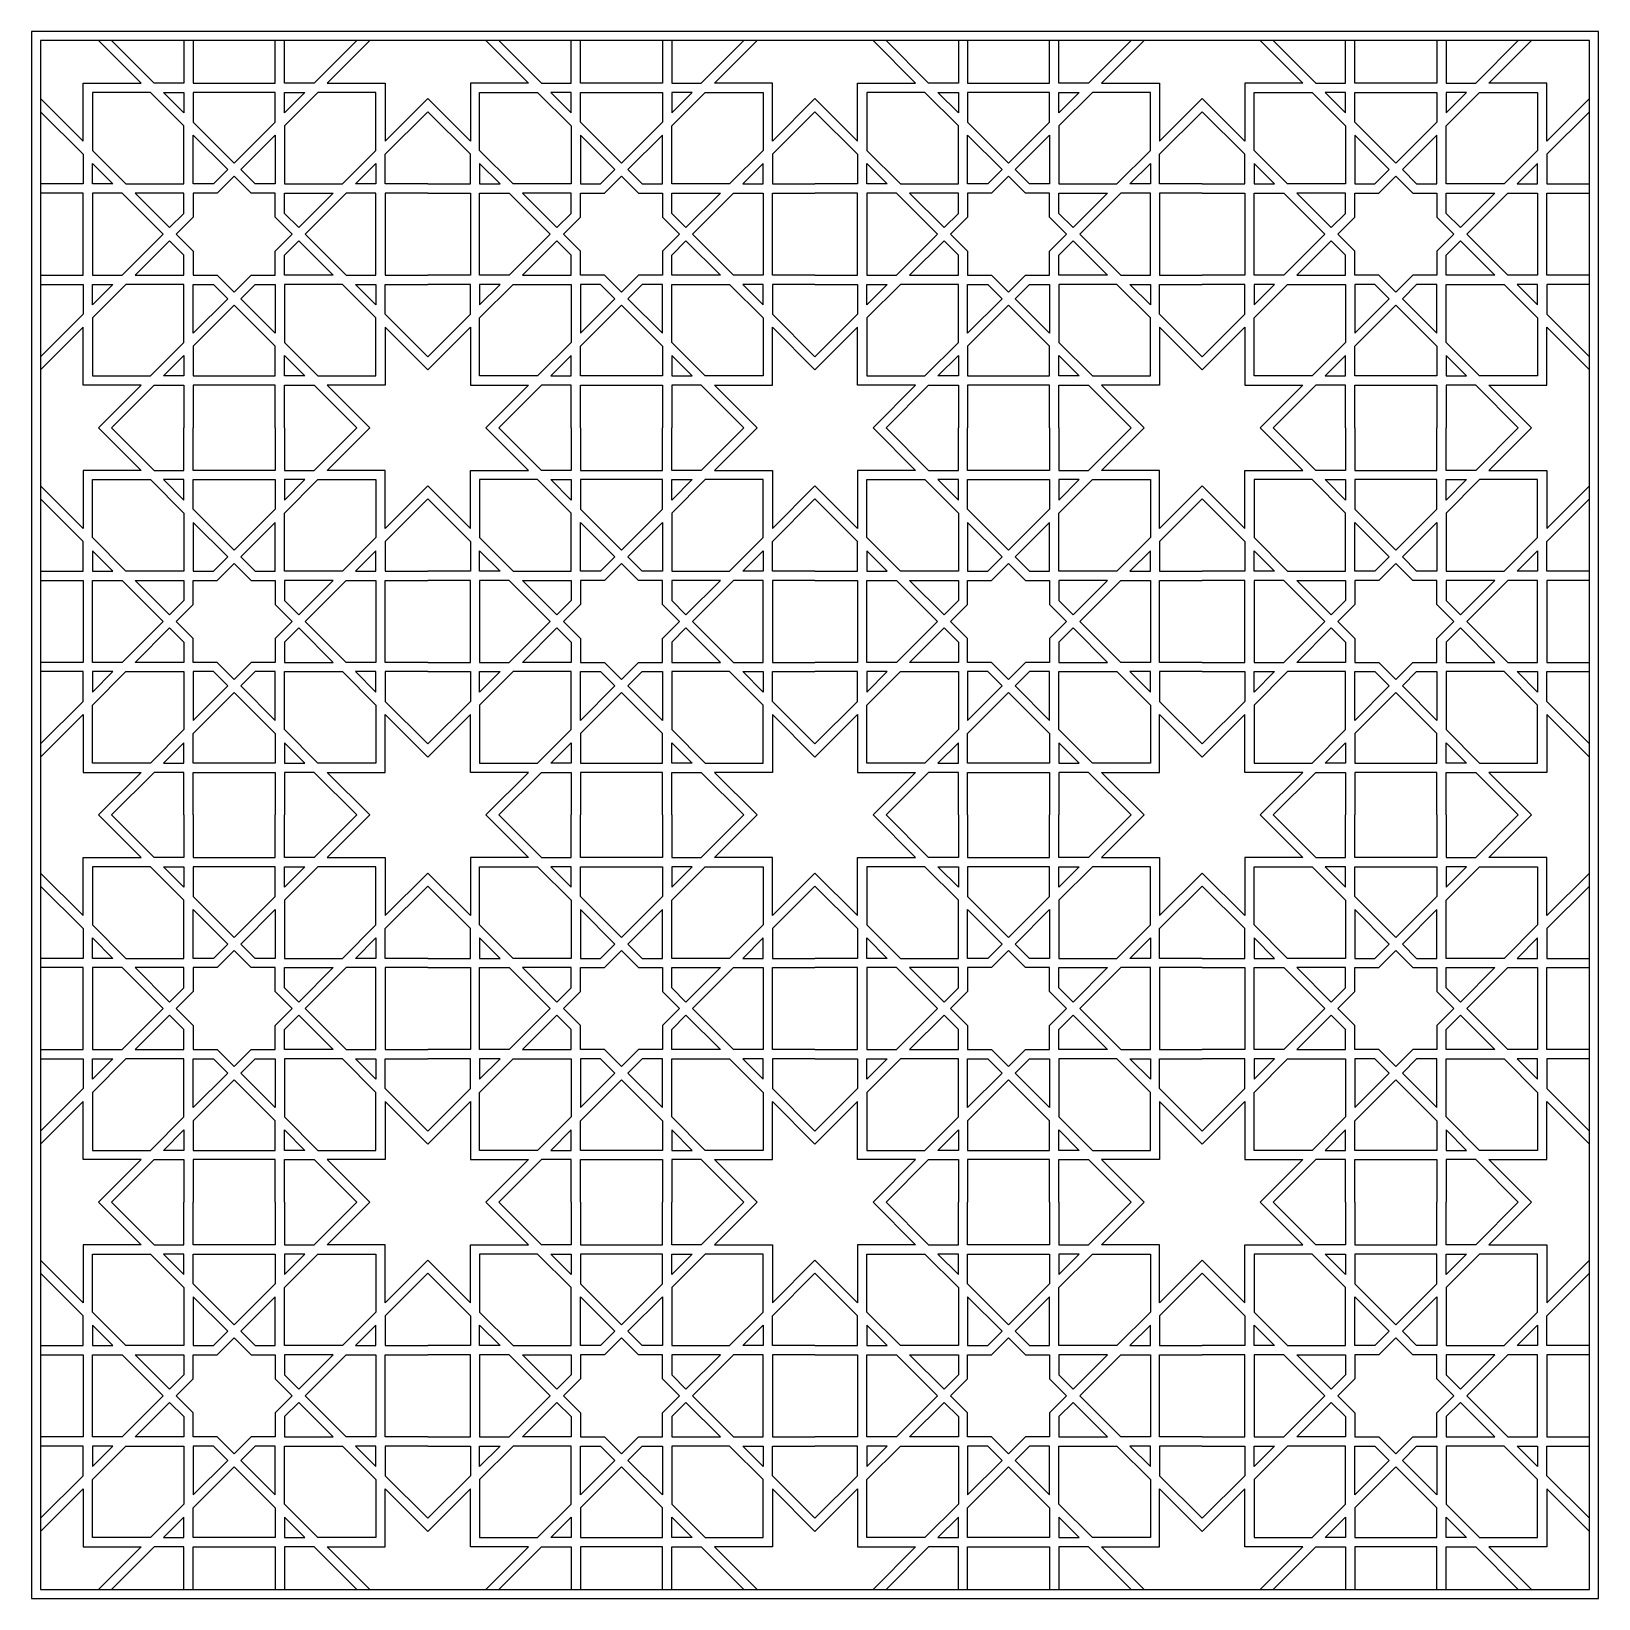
# Model space of a CAD drawing. Header units: millimetres. Extents: x 597 to 1044, y 115 to 562.
import ezdxf

# ---------------------------------------------------------------- set-up
doc = ezdxf.new("R2010")
doc.units = ezdxf.units.MM
doc.layers.get('0').update_dxf_attribs({"color": 1})

msp = doc.modelspace()

# ---------------------------------------------------------------- linework, layer by layer
for points in [[(596.8, 114.98), (1043.87, 114.98), (1043.87, 562.04), (596.8, 562.04)], [(599.44, 117.61), (1041.23, 117.61), (1041.23, 559.41), (599.44, 559.41)], [(623.78, 518.52), (640.32, 518.52), (640.32, 535.06), (630.77, 544.62), (614.22, 544.62), (614.22, 528.08)], [(640.32, 538.79), (634.5, 544.62), (640.32, 544.62)], [(666.36, 544.62), (642.96, 544.62), (642.96, 536.16), (654.66, 524.46), (666.36, 536.16)], [(669, 538.79), (669, 544.62), (674.83, 544.62)], [(695.1, 528.08), (695.1, 544.62), (678.56, 544.62), (669, 535.06), (669, 518.52), (685.54, 518.52)], [(724.67, 528.08), (724.67, 544.62), (741.21, 544.62), (750.77, 535.06), (750.77, 518.52), (734.23, 518.52)], [(750.77, 538.79), (750.77, 544.62), (744.94, 544.62)], [(753.41, 544.62), (776.81, 544.62), (776.81, 536.16), (765.11, 524.46), (753.41, 536.16)], [(795.99, 518.52), (779.45, 518.52), (779.45, 535.06), (789, 544.62), (805.55, 544.62), (805.55, 528.08)], [(779.45, 538.79), (785.27, 544.62), (779.45, 544.62)], [(844.68, 518.52), (861.22, 518.52), (861.22, 535.06), (851.66, 544.62), (835.12, 544.62), (835.12, 528.08)], [(861.22, 538.79), (855.39, 544.62), (861.22, 544.62)], [(887.26, 544.62), (863.86, 544.62), (863.86, 536.16), (875.56, 524.46), (887.26, 536.16)], [(889.89, 538.79), (889.89, 544.62), (895.72, 544.62)], [(916, 528.08), (916, 544.62), (899.45, 544.62), (889.89, 535.06), (889.89, 518.52), (906.44, 518.52)], [(945.56, 528.08), (945.56, 544.62), (962.11, 544.62), (971.67, 535.06), (971.67, 518.52), (955.12, 518.52)], [(971.67, 538.79), (971.67, 544.62), (965.84, 544.62)], [(974.31, 544.62), (997.7, 544.62), (997.7, 536.16), (986.01, 524.46), (974.31, 536.16)], [(1016.89, 518.52), (1000.34, 518.52), (1000.34, 535.06), (1009.9, 544.62), (1026.45, 544.62), (1026.45, 528.08)], [(1000.34, 538.79), (1006.17, 544.62), (1000.34, 544.62)], [(652.8, 522.59), (648.72, 518.52), (642.96, 518.52), (642.96, 532.43)], [(666.36, 532.43), (666.36, 518.52), (660.6, 518.52), (656.53, 522.59)], [(753.41, 532.43), (753.41, 518.52), (759.17, 518.52), (763.24, 522.59)], [(766.97, 522.59), (771.05, 518.52), (776.81, 518.52), (776.81, 532.43)], [(873.69, 522.59), (869.62, 518.52), (863.86, 518.52), (863.86, 532.43)], [(887.26, 532.43), (887.26, 518.52), (881.5, 518.52), (877.42, 522.59)], [(974.31, 532.43), (974.31, 518.52), (980.07, 518.52), (984.14, 522.59)], [(987.87, 522.59), (991.94, 518.52), (997.7, 518.52), (997.7, 532.43)], [(614.22, 524.35), (620.05, 518.52), (614.22, 518.52)], [(695.1, 524.35), (695.1, 518.52), (689.27, 518.52)], [(724.67, 524.35), (724.67, 518.52), (730.5, 518.52)], [(805.55, 524.35), (799.72, 518.52), (805.55, 518.52)], [(835.12, 524.35), (840.95, 518.52), (835.12, 518.52)], [(916, 524.35), (916, 518.52), (910.17, 518.52)], [(945.56, 524.35), (945.56, 518.52), (951.39, 518.52)], [(1026.45, 524.35), (1020.62, 518.52), (1026.45, 518.52)], [(654.66, 520.73), (649.81, 515.88), (642.96, 515.88), (642.96, 509.03), (638.12, 504.18), (642.96, 499.34), (642.96, 492.48), (649.81, 492.48), (654.66, 487.64), (659.51, 492.48), (666.36, 492.48), (666.36, 499.34), (671.21, 504.18), (666.36, 509.03), (666.36, 515.88), (659.51, 515.88)], [(765.11, 520.73), (769.96, 515.88), (776.81, 515.88), (776.81, 509.03), (781.65, 504.18), (776.81, 499.34), (776.81, 492.48), (769.96, 492.48), (765.11, 487.64), (760.26, 492.48), (753.41, 492.48), (753.41, 499.34), (748.56, 504.18), (753.41, 509.03), (753.41, 515.88), (760.26, 515.88)], [(875.56, 520.73), (870.71, 515.88), (863.86, 515.88), (863.86, 509.03), (859.01, 504.18), (863.86, 499.34), (863.86, 492.48), (870.71, 492.48), (875.56, 487.64), (880.4, 492.48), (887.26, 492.48), (887.26, 499.34), (892.1, 504.18), (887.26, 509.03), (887.26, 515.88), (880.4, 515.88)], [(986.01, 520.73), (990.85, 515.88), (997.7, 515.88), (997.7, 509.03), (1002.55, 504.18), (997.7, 499.34), (997.7, 492.48), (990.85, 492.48), (986.01, 487.64), (981.16, 492.48), (974.31, 492.48), (974.31, 499.34), (969.46, 504.18), (974.31, 509.03), (974.31, 515.88), (981.16, 515.88)], [(622.69, 492.48), (634.39, 504.18), (622.69, 515.88), (614.22, 515.88), (614.22, 492.48)], [(636.25, 506.05), (640.32, 510.12), (640.32, 515.88), (626.42, 515.88)], [(682.91, 515.88), (673.07, 506.05), (669, 510.12), (669, 515.88)], [(695.1, 515.88), (686.64, 515.88), (674.94, 504.18), (686.64, 492.48), (695.1, 492.48)], [(724.67, 515.88), (733.13, 515.88), (744.83, 504.18), (733.13, 492.48), (724.67, 492.48)], [(736.86, 515.88), (746.7, 506.05), (750.77, 510.12), (750.77, 515.88)], [(783.52, 506.05), (779.45, 510.12), (779.45, 515.88), (793.35, 515.88)], [(797.08, 492.48), (785.38, 504.18), (797.08, 515.88), (805.55, 515.88), (805.55, 492.48)], [(843.58, 492.48), (855.28, 504.18), (843.58, 515.88), (835.12, 515.88), (835.12, 492.48)], [(857.15, 506.05), (861.22, 510.12), (861.22, 515.88), (847.31, 515.88)], [(903.8, 515.88), (893.97, 506.05), (889.89, 510.12), (889.89, 515.88)], [(916, 515.88), (907.53, 515.88), (895.83, 504.18), (907.53, 492.48), (916, 492.48)], [(945.56, 515.88), (954.03, 515.88), (965.73, 504.18), (954.03, 492.48), (945.56, 492.48)], [(957.76, 515.88), (967.59, 506.05), (971.67, 510.12), (971.67, 515.88)], [(1004.42, 506.05), (1000.34, 510.12), (1000.34, 515.88), (1014.25, 515.88)], [(1017.98, 492.48), (1006.28, 504.18), (1017.98, 515.88), (1026.45, 515.88), (1026.45, 492.48)], [(626.42, 492.48), (640.32, 492.48), (640.32, 498.24), (636.25, 502.32)], [(669, 492.48), (669, 498.24), (673.07, 502.32), (682.91, 492.48)], [(750.77, 492.48), (750.77, 498.24), (746.7, 502.32), (736.86, 492.48)], [(793.35, 492.48), (779.45, 492.48), (779.45, 498.24), (783.52, 502.32)], [(847.31, 492.48), (861.22, 492.48), (861.22, 498.24), (857.15, 502.32)], [(889.89, 492.48), (889.89, 498.24), (893.97, 502.32), (903.8, 492.48)], [(971.67, 492.48), (971.67, 498.24), (967.59, 502.32), (957.76, 492.48)], [(1014.25, 492.48), (1000.34, 492.48), (1000.34, 498.24), (1004.42, 502.32)], [(614.22, 480.29), (614.22, 463.74), (630.77, 463.74), (640.32, 473.3), (640.32, 489.84), (623.78, 489.84)], [(614.22, 489.84), (620.05, 489.84), (614.22, 484.02)], [(642.96, 475.94), (642.96, 489.84), (648.72, 489.84), (652.8, 485.77)], [(666.36, 489.84), (666.36, 475.94), (656.53, 485.77), (660.6, 489.84)], [(678.56, 463.74), (695.1, 463.74), (695.1, 480.29), (685.54, 489.84), (669, 489.84), (669, 473.3)], [(695.1, 484.02), (689.27, 489.84), (695.1, 489.84)], [(741.21, 463.74), (724.67, 463.74), (724.67, 480.29), (734.23, 489.84), (750.77, 489.84), (750.77, 473.3)], [(724.67, 484.02), (730.5, 489.84), (724.67, 489.84)], [(753.41, 489.84), (753.41, 475.94), (763.24, 485.77), (759.17, 489.84)], [(776.81, 475.94), (776.81, 489.84), (771.05, 489.84), (766.97, 485.77)], [(805.55, 480.29), (805.55, 463.74), (789, 463.74), (779.45, 473.3), (779.45, 489.84), (795.99, 489.84)], [(805.55, 489.84), (799.72, 489.84), (805.55, 484.02)], [(835.12, 480.29), (835.12, 463.74), (851.66, 463.74), (861.22, 473.3), (861.22, 489.84), (844.68, 489.84)], [(835.12, 489.84), (840.95, 489.84), (835.12, 484.02)], [(863.86, 475.94), (863.86, 489.84), (869.62, 489.84), (873.69, 485.77)], [(887.26, 489.84), (887.26, 475.94), (877.42, 485.77), (881.5, 489.84)], [(899.45, 463.74), (916, 463.74), (916, 480.29), (906.44, 489.84), (889.89, 489.84), (889.89, 473.3)], [(916, 484.02), (910.17, 489.84), (916, 489.84)], [(962.11, 463.74), (945.56, 463.74), (945.56, 480.29), (955.12, 489.84), (971.67, 489.84), (971.67, 473.3)], [(945.56, 484.02), (951.39, 489.84), (945.56, 489.84)], [(974.31, 489.84), (974.31, 475.94), (984.14, 485.77), (980.07, 489.84)], [(997.7, 475.94), (997.7, 489.84), (991.94, 489.84), (987.87, 485.77)], [(1026.45, 480.29), (1026.45, 463.74), (1009.9, 463.74), (1000.34, 473.3), (1000.34, 489.84), (1016.89, 489.84)], [(1026.45, 489.84), (1020.62, 489.84), (1026.45, 484.02)], [(642.96, 472.21), (642.96, 463.74), (666.36, 463.74), (666.36, 472.21), (654.66, 483.91)], [(776.81, 472.21), (776.81, 463.74), (753.41, 463.74), (753.41, 472.21), (765.11, 483.91)], [(863.86, 472.21), (863.86, 463.74), (887.26, 463.74), (887.26, 472.21), (875.56, 483.91)], [(997.7, 472.21), (997.7, 463.74), (974.31, 463.74), (974.31, 472.21), (986.01, 483.91)], [(640.32, 469.57), (640.32, 463.74), (634.5, 463.74)], [(669, 469.57), (674.83, 463.74), (669, 463.74)], [(750.77, 469.57), (744.94, 463.74), (750.77, 463.74)], [(779.45, 469.57), (779.45, 463.74), (785.27, 463.74)], [(861.22, 469.57), (861.22, 463.74), (855.39, 463.74)], [(889.89, 469.57), (895.72, 463.74), (889.89, 463.74)], [(971.67, 469.57), (965.84, 463.74), (971.67, 463.74)], [(1000.34, 469.57), (1000.34, 463.74), (1006.17, 463.74)], [(614.22, 417.63), (614.22, 434.17), (630.77, 434.17), (640.32, 424.62), (640.32, 408.07), (623.78, 408.07)], [(640.32, 428.34), (640.32, 434.17), (634.5, 434.17)], [(642.96, 425.71), (642.96, 434.17), (666.36, 434.17), (666.36, 425.71), (654.66, 414.01)], [(678.56, 434.17), (695.1, 434.17), (695.1, 417.63), (685.54, 408.07), (669, 408.07), (669, 424.62)], [(669, 428.34), (674.83, 434.17), (669, 434.17)], [(741.21, 434.17), (724.67, 434.17), (724.67, 417.63), (734.23, 408.07), (750.77, 408.07), (750.77, 424.62)], [(750.77, 428.34), (744.94, 434.17), (750.77, 434.17)], [(776.81, 425.71), (776.81, 434.17), (753.41, 434.17), (753.41, 425.71), (765.11, 414.01)], [(779.45, 428.34), (779.45, 434.17), (785.27, 434.17)], [(805.55, 417.63), (805.55, 434.17), (789, 434.17), (779.45, 424.62), (779.45, 408.07), (795.99, 408.07)], [(835.12, 417.63), (835.12, 434.17), (851.66, 434.17), (861.22, 424.62), (861.22, 408.07), (844.68, 408.07)], [(861.22, 428.34), (861.22, 434.17), (855.39, 434.17)], [(863.86, 425.71), (863.86, 434.17), (887.26, 434.17), (887.26, 425.71), (875.56, 414.01)], [(899.45, 434.17), (916, 434.17), (916, 417.63), (906.44, 408.07), (889.89, 408.07), (889.89, 424.62)], [(889.89, 428.34), (895.72, 434.17), (889.89, 434.17)], [(962.11, 434.17), (945.56, 434.17), (945.56, 417.63), (955.12, 408.07), (971.67, 408.07), (971.67, 424.62)], [(971.67, 428.34), (965.84, 434.17), (971.67, 434.17)], [(997.7, 425.71), (997.7, 434.17), (974.31, 434.17), (974.31, 425.71), (986.01, 414.01)], [(1000.34, 428.34), (1000.34, 434.17), (1006.17, 434.17)], [(1026.45, 417.63), (1026.45, 434.17), (1009.9, 434.17), (1000.34, 424.62), (1000.34, 408.07), (1016.89, 408.07)], [(642.96, 421.98), (642.96, 408.07), (648.72, 408.07), (652.8, 412.14)], [(666.36, 408.07), (666.36, 421.98), (656.53, 412.14), (660.6, 408.07)], [(753.41, 408.07), (753.41, 421.98), (763.24, 412.14), (759.17, 408.07)], [(776.81, 421.98), (776.81, 408.07), (771.05, 408.07), (766.97, 412.14)], [(863.86, 421.98), (863.86, 408.07), (869.62, 408.07), (873.69, 412.14)], [(887.26, 408.07), (887.26, 421.98), (877.42, 412.14), (881.5, 408.07)], [(974.31, 408.07), (974.31, 421.98), (984.14, 412.14), (980.07, 408.07)], [(997.7, 421.98), (997.7, 408.07), (991.94, 408.07), (987.87, 412.14)], [(614.22, 408.07), (620.05, 408.07), (614.22, 413.9)], [(695.1, 413.9), (689.27, 408.07), (695.1, 408.07)], [(724.67, 413.9), (730.5, 408.07), (724.67, 408.07)], [(805.55, 408.07), (799.72, 408.07), (805.55, 413.9)], [(835.12, 408.07), (840.95, 408.07), (835.12, 413.9)], [(916, 413.9), (910.17, 408.07), (916, 408.07)], [(945.56, 413.9), (951.39, 408.07), (945.56, 408.07)], [(1026.45, 408.07), (1020.62, 408.07), (1026.45, 413.9)], [(654.66, 377.19), (649.81, 382.03), (642.96, 382.03), (642.96, 388.89), (638.12, 393.73), (642.96, 398.58), (642.96, 405.43), (649.81, 405.43), (654.66, 410.28), (659.51, 405.43), (666.36, 405.43), (666.36, 398.58), (671.21, 393.73), (666.36, 388.89), (666.36, 382.03), (659.51, 382.03)], [(765.11, 377.19), (769.96, 382.03), (776.81, 382.03), (776.81, 388.89), (781.65, 393.73), (776.81, 398.58), (776.81, 405.43), (769.96, 405.43), (765.11, 410.28), (760.26, 405.43), (753.41, 405.43), (753.41, 398.58), (748.56, 393.73), (753.41, 388.89), (753.41, 382.03), (760.26, 382.03)], [(875.56, 377.19), (870.71, 382.03), (863.86, 382.03), (863.86, 388.89), (859.01, 393.73), (863.86, 398.58), (863.86, 405.43), (870.71, 405.43), (875.56, 410.28), (880.4, 405.43), (887.26, 405.43), (887.26, 398.58), (892.1, 393.73), (887.26, 388.89), (887.26, 382.03), (880.4, 382.03)], [(986.01, 377.19), (990.85, 382.03), (997.7, 382.03), (997.7, 388.89), (1002.55, 393.73), (997.7, 398.58), (997.7, 405.43), (990.85, 405.43), (986.01, 410.28), (981.16, 405.43), (974.31, 405.43), (974.31, 398.58), (969.46, 393.73), (974.31, 388.89), (974.31, 382.03), (981.16, 382.03)], [(622.69, 405.43), (634.39, 393.73), (622.69, 382.03), (614.22, 382.03), (614.22, 405.43)], [(626.42, 405.43), (640.32, 405.43), (640.32, 399.67), (636.25, 395.6)], [(669, 405.43), (669, 399.67), (673.07, 395.6), (682.91, 405.43)], [(695.1, 382.03), (686.64, 382.03), (674.94, 393.73), (686.64, 405.43), (695.1, 405.43)], [(724.67, 382.03), (733.13, 382.03), (744.83, 393.73), (733.13, 405.43), (724.67, 405.43)], [(750.77, 405.43), (750.77, 399.67), (746.7, 395.6), (736.86, 405.43)], [(793.35, 405.43), (779.45, 405.43), (779.45, 399.67), (783.52, 395.6)], [(797.08, 405.43), (785.38, 393.73), (797.08, 382.03), (805.55, 382.03), (805.55, 405.43)], [(843.58, 405.43), (855.28, 393.73), (843.58, 382.03), (835.12, 382.03), (835.12, 405.43)], [(847.31, 405.43), (861.22, 405.43), (861.22, 399.67), (857.15, 395.6)], [(889.89, 405.43), (889.89, 399.67), (893.97, 395.6), (903.8, 405.43)], [(916, 382.03), (907.53, 382.03), (895.83, 393.73), (907.53, 405.43), (916, 405.43)], [(945.56, 382.03), (954.03, 382.03), (965.73, 393.73), (954.03, 405.43), (945.56, 405.43)], [(971.67, 405.43), (971.67, 399.67), (967.59, 395.6), (957.76, 405.43)], [(1014.25, 405.43), (1000.34, 405.43), (1000.34, 399.67), (1004.42, 395.6)], [(1017.98, 405.43), (1006.28, 393.73), (1017.98, 382.03), (1026.45, 382.03), (1026.45, 405.43)], [(636.25, 391.87), (640.32, 387.79), (640.32, 382.03), (626.42, 382.03)], [(682.91, 382.03), (673.07, 391.87), (669, 387.79), (669, 382.03)], [(736.86, 382.03), (746.7, 391.87), (750.77, 387.79), (750.77, 382.03)], [(783.52, 391.87), (779.45, 387.79), (779.45, 382.03), (793.35, 382.03)], [(857.15, 391.87), (861.22, 387.79), (861.22, 382.03), (847.31, 382.03)], [(903.8, 382.03), (893.97, 391.87), (889.89, 387.79), (889.89, 382.03)], [(957.76, 382.03), (967.59, 391.87), (971.67, 387.79), (971.67, 382.03)], [(1004.42, 391.87), (1000.34, 387.79), (1000.34, 382.03), (1014.25, 382.03)], [(623.78, 379.4), (640.32, 379.4), (640.32, 362.85), (630.77, 353.29), (614.22, 353.29), (614.22, 369.84)], [(614.22, 373.57), (620.05, 379.4), (614.22, 379.4)], [(652.8, 375.32), (648.72, 379.4), (642.96, 379.4), (642.96, 365.49)], [(666.36, 365.49), (666.36, 379.4), (660.6, 379.4), (656.53, 375.32)], [(695.1, 369.84), (695.1, 353.29), (678.56, 353.29), (669, 362.85), (669, 379.4), (685.54, 379.4)], [(695.1, 373.57), (695.1, 379.4), (689.27, 379.4)], [(724.67, 373.57), (724.67, 379.4), (730.5, 379.4)], [(724.67, 369.84), (724.67, 353.29), (741.21, 353.29), (750.77, 362.85), (750.77, 379.4), (734.23, 379.4)], [(753.41, 365.49), (753.41, 379.4), (759.17, 379.4), (763.24, 375.32)], [(766.97, 375.32), (771.05, 379.4), (776.81, 379.4), (776.81, 365.49)], [(795.99, 379.4), (779.45, 379.4), (779.45, 362.85), (789, 353.29), (805.55, 353.29), (805.55, 369.84)], [(805.55, 373.57), (799.72, 379.4), (805.55, 379.4)], [(844.68, 379.4), (861.22, 379.4), (861.22, 362.85), (851.66, 353.29), (835.12, 353.29), (835.12, 369.84)], [(835.12, 373.57), (840.95, 379.4), (835.12, 379.4)], [(873.69, 375.32), (869.62, 379.4), (863.86, 379.4), (863.86, 365.49)], [(887.26, 365.49), (887.26, 379.4), (881.5, 379.4), (877.42, 375.32)], [(916, 369.84), (916, 353.29), (899.45, 353.29), (889.89, 362.85), (889.89, 379.4), (906.44, 379.4)], [(916, 373.57), (916, 379.4), (910.17, 379.4)], [(945.56, 373.57), (945.56, 379.4), (951.39, 379.4)], [(945.56, 369.84), (945.56, 353.29), (962.11, 353.29), (971.67, 362.85), (971.67, 379.4), (955.12, 379.4)], [(974.31, 365.49), (974.31, 379.4), (980.07, 379.4), (984.14, 375.32)], [(987.87, 375.32), (991.94, 379.4), (997.7, 379.4), (997.7, 365.49)], [(1016.89, 379.4), (1000.34, 379.4), (1000.34, 362.85), (1009.9, 353.29), (1026.45, 353.29), (1026.45, 369.84)], [(1026.45, 373.57), (1020.62, 379.4), (1026.45, 379.4)], [(666.36, 353.29), (642.96, 353.29), (642.96, 361.76), (654.66, 373.46), (666.36, 361.76)], [(753.41, 353.29), (776.81, 353.29), (776.81, 361.76), (765.11, 373.46), (753.41, 361.76)], [(887.26, 353.29), (863.86, 353.29), (863.86, 361.76), (875.56, 373.46), (887.26, 361.76)], [(974.31, 353.29), (997.7, 353.29), (997.7, 361.76), (986.01, 373.46), (974.31, 361.76)], [(640.32, 359.12), (634.5, 353.29), (640.32, 353.29)], [(669, 359.12), (669, 353.29), (674.83, 353.29)], [(750.77, 359.12), (750.77, 353.29), (744.94, 353.29)], [(779.45, 359.12), (785.27, 353.29), (779.45, 353.29)], [(861.22, 359.12), (855.39, 353.29), (861.22, 353.29)], [(889.89, 359.12), (889.89, 353.29), (895.72, 353.29)], [(971.67, 359.12), (971.67, 353.29), (965.84, 353.29)], [(1000.34, 359.12), (1006.17, 353.29), (1000.34, 353.29)], [(623.78, 297.62), (640.32, 297.62), (640.32, 314.17), (630.77, 323.73), (614.22, 323.73), (614.22, 307.18)], [(640.32, 317.9), (634.5, 323.73), (640.32, 323.73)], [(666.36, 323.73), (642.96, 323.73), (642.96, 315.26), (654.66, 303.56), (666.36, 315.26)], [(669, 317.9), (669, 323.73), (674.83, 323.73)], [(695.1, 307.18), (695.1, 323.73), (678.56, 323.73), (669, 314.17), (669, 297.62), (685.54, 297.62)], [(724.67, 307.18), (724.67, 323.73), (741.21, 323.73), (750.77, 314.17), (750.77, 297.62), (734.23, 297.62)], [(750.77, 317.9), (750.77, 323.73), (744.94, 323.73)], [(753.41, 323.73), (776.81, 323.73), (776.81, 315.26), (765.11, 303.56), (753.41, 315.26)], [(795.99, 297.62), (779.45, 297.62), (779.45, 314.17), (789, 323.73), (805.55, 323.73), (805.55, 307.18)], [(779.45, 317.9), (785.27, 323.73), (779.45, 323.73)], [(844.68, 297.62), (861.22, 297.62), (861.22, 314.17), (851.66, 323.73), (835.12, 323.73), (835.12, 307.18)], [(861.22, 317.9), (855.39, 323.73), (861.22, 323.73)], [(887.26, 323.73), (863.86, 323.73), (863.86, 315.26), (875.56, 303.56), (887.26, 315.26)], [(889.89, 317.9), (889.89, 323.73), (895.72, 323.73)], [(916, 307.18), (916, 323.73), (899.45, 323.73), (889.89, 314.17), (889.89, 297.62), (906.44, 297.62)], [(945.56, 307.18), (945.56, 323.73), (962.11, 323.73), (971.67, 314.17), (971.67, 297.62), (955.12, 297.62)], [(971.67, 317.9), (971.67, 323.73), (965.84, 323.73)], [(974.31, 323.73), (997.7, 323.73), (997.7, 315.26), (986.01, 303.56), (974.31, 315.26)], [(1016.89, 297.62), (1000.34, 297.62), (1000.34, 314.17), (1009.9, 323.73), (1026.45, 323.73), (1026.45, 307.18)], [(1000.34, 317.9), (1006.17, 323.73), (1000.34, 323.73)], [(652.8, 301.7), (648.72, 297.62), (642.96, 297.62), (642.96, 311.53)], [(666.36, 311.53), (666.36, 297.62), (660.6, 297.62), (656.53, 301.7)], [(753.41, 311.53), (753.41, 297.62), (759.17, 297.62), (763.24, 301.7)], [(766.97, 301.7), (771.05, 297.62), (776.81, 297.62), (776.81, 311.53)], [(873.69, 301.7), (869.62, 297.62), (863.86, 297.62), (863.86, 311.53)], [(887.26, 311.53), (887.26, 297.62), (881.5, 297.62), (877.42, 301.7)], [(974.31, 311.53), (974.31, 297.62), (980.07, 297.62), (984.14, 301.7)], [(987.87, 301.7), (991.94, 297.62), (997.7, 297.62), (997.7, 311.53)], [(614.22, 303.45), (620.05, 297.62), (614.22, 297.62)], [(654.66, 299.83), (649.81, 294.98), (642.96, 294.98), (642.96, 288.13), (638.12, 283.28), (642.96, 278.44), (642.96, 271.59), (649.81, 271.59), (654.66, 266.74), (659.51, 271.59), (666.36, 271.59), (666.36, 278.44), (671.21, 283.28), (666.36, 288.13), (666.36, 294.98), (659.51, 294.98)], [(695.1, 303.45), (695.1, 297.62), (689.27, 297.62)], [(724.67, 303.45), (724.67, 297.62), (730.5, 297.62)], [(765.11, 299.83), (769.96, 294.98), (776.81, 294.98), (776.81, 288.13), (781.65, 283.28), (776.81, 278.44), (776.81, 271.59), (769.96, 271.59), (765.11, 266.74), (760.26, 271.59), (753.41, 271.59), (753.41, 278.44), (748.56, 283.28), (753.41, 288.13), (753.41, 294.98), (760.26, 294.98)], [(805.55, 303.45), (799.72, 297.62), (805.55, 297.62)], [(835.12, 303.45), (840.95, 297.62), (835.12, 297.62)], [(875.56, 299.83), (870.71, 294.98), (863.86, 294.98), (863.86, 288.13), (859.01, 283.28), (863.86, 278.44), (863.86, 271.59), (870.71, 271.59), (875.56, 266.74), (880.4, 271.59), (887.26, 271.59), (887.26, 278.44), (892.1, 283.28), (887.26, 288.13), (887.26, 294.98), (880.4, 294.98)], [(916, 303.45), (916, 297.62), (910.17, 297.62)], [(945.56, 303.45), (945.56, 297.62), (951.39, 297.62)], [(986.01, 299.83), (990.85, 294.98), (997.7, 294.98), (997.7, 288.13), (1002.55, 283.28), (997.7, 278.44), (997.7, 271.59), (990.85, 271.59), (986.01, 266.74), (981.16, 271.59), (974.31, 271.59), (974.31, 278.44), (969.46, 283.28), (974.31, 288.13), (974.31, 294.98), (981.16, 294.98)], [(1026.45, 303.45), (1020.62, 297.62), (1026.45, 297.62)], [(622.69, 271.59), (634.39, 283.28), (622.69, 294.98), (614.22, 294.98), (614.22, 271.59)], [(636.25, 285.15), (640.32, 289.22), (640.32, 294.98), (626.42, 294.98)], [(682.91, 294.98), (673.07, 285.15), (669, 289.22), (669, 294.98)], [(695.1, 294.98), (686.64, 294.98), (674.94, 283.28), (686.64, 271.59), (695.1, 271.59)], [(724.67, 294.98), (733.13, 294.98), (744.83, 283.28), (733.13, 271.59), (724.67, 271.59)], [(736.86, 294.98), (746.7, 285.15), (750.77, 289.22), (750.77, 294.98)], [(783.52, 285.15), (779.45, 289.22), (779.45, 294.98), (793.35, 294.98)], [(797.08, 271.59), (785.38, 283.28), (797.08, 294.98), (805.55, 294.98), (805.55, 271.59)], [(843.58, 271.59), (855.28, 283.28), (843.58, 294.98), (835.12, 294.98), (835.12, 271.59)], [(857.15, 285.15), (861.22, 289.22), (861.22, 294.98), (847.31, 294.98)], [(903.8, 294.98), (893.97, 285.15), (889.89, 289.22), (889.89, 294.98)], [(916, 294.98), (907.53, 294.98), (895.83, 283.28), (907.53, 271.59), (916, 271.59)], [(945.56, 294.98), (954.03, 294.98), (965.73, 283.28), (954.03, 271.59), (945.56, 271.59)], [(957.76, 294.98), (967.59, 285.15), (971.67, 289.22), (971.67, 294.98)], [(1004.42, 285.15), (1000.34, 289.22), (1000.34, 294.98), (1014.25, 294.98)], [(1017.98, 271.59), (1006.28, 283.28), (1017.98, 294.98), (1026.45, 294.98), (1026.45, 271.59)], [(626.42, 271.59), (640.32, 271.59), (640.32, 277.35), (636.25, 281.42)], [(669, 271.59), (669, 277.35), (673.07, 281.42), (682.91, 271.59)], [(750.77, 271.59), (750.77, 277.35), (746.7, 281.42), (736.86, 271.59)], [(793.35, 271.59), (779.45, 271.59), (779.45, 277.35), (783.52, 281.42)], [(847.31, 271.59), (861.22, 271.59), (861.22, 277.35), (857.15, 281.42)], [(889.89, 271.59), (889.89, 277.35), (893.97, 281.42), (903.8, 271.59)], [(971.67, 271.59), (971.67, 277.35), (967.59, 281.42), (957.76, 271.59)], [(1014.25, 271.59), (1000.34, 271.59), (1000.34, 277.35), (1004.42, 281.42)], [(614.22, 259.39), (614.22, 242.84), (630.77, 242.84), (640.32, 252.4), (640.32, 268.95), (623.78, 268.95)], [(614.22, 268.95), (620.05, 268.95), (614.22, 263.12)], [(642.96, 255.04), (642.96, 268.95), (648.72, 268.95), (652.8, 264.87)], [(666.36, 268.95), (666.36, 255.04), (656.53, 264.87), (660.6, 268.95)], [(678.56, 242.84), (695.1, 242.84), (695.1, 259.39), (685.54, 268.95), (669, 268.95), (669, 252.4)], [(695.1, 263.12), (689.27, 268.95), (695.1, 268.95)], [(741.21, 242.84), (724.67, 242.84), (724.67, 259.39), (734.23, 268.95), (750.77, 268.95), (750.77, 252.4)], [(724.67, 263.12), (730.5, 268.95), (724.67, 268.95)], [(753.41, 268.95), (753.41, 255.04), (763.24, 264.87), (759.17, 268.95)], [(776.81, 255.04), (776.81, 268.95), (771.05, 268.95), (766.97, 264.87)], [(805.55, 259.39), (805.55, 242.84), (789, 242.84), (779.45, 252.4), (779.45, 268.95), (795.99, 268.95)], [(805.55, 268.95), (799.72, 268.95), (805.55, 263.12)], [(835.12, 259.39), (835.12, 242.84), (851.66, 242.84), (861.22, 252.4), (861.22, 268.95), (844.68, 268.95)], [(835.12, 268.95), (840.95, 268.95), (835.12, 263.12)], [(863.86, 255.04), (863.86, 268.95), (869.62, 268.95), (873.69, 264.87)], [(887.26, 268.95), (887.26, 255.04), (877.42, 264.87), (881.5, 268.95)], [(899.45, 242.84), (916, 242.84), (916, 259.39), (906.44, 268.95), (889.89, 268.95), (889.89, 252.4)], [(916, 263.12), (910.17, 268.95), (916, 268.95)], [(962.11, 242.84), (945.56, 242.84), (945.56, 259.39), (955.12, 268.95), (971.67, 268.95), (971.67, 252.4)], [(945.56, 263.12), (951.39, 268.95), (945.56, 268.95)], [(974.31, 268.95), (974.31, 255.04), (984.14, 264.87), (980.07, 268.95)], [(997.7, 255.04), (997.7, 268.95), (991.94, 268.95), (987.87, 264.87)], [(1026.45, 259.39), (1026.45, 242.84), (1009.9, 242.84), (1000.34, 252.4), (1000.34, 268.95), (1016.89, 268.95)], [(1026.45, 268.95), (1020.62, 268.95), (1026.45, 263.12)], [(642.96, 251.31), (642.96, 242.84), (666.36, 242.84), (666.36, 251.31), (654.66, 263.01)], [(776.81, 251.31), (776.81, 242.84), (753.41, 242.84), (753.41, 251.31), (765.11, 263.01)], [(863.86, 251.31), (863.86, 242.84), (887.26, 242.84), (887.26, 251.31), (875.56, 263.01)], [(997.7, 251.31), (997.7, 242.84), (974.31, 242.84), (974.31, 251.31), (986.01, 263.01)], [(640.32, 248.67), (640.32, 242.84), (634.5, 242.84)], [(669, 248.67), (674.83, 242.84), (669, 242.84)], [(750.77, 248.67), (744.94, 242.84), (750.77, 242.84)], [(779.45, 248.67), (779.45, 242.84), (785.27, 242.84)], [(861.22, 248.67), (861.22, 242.84), (855.39, 242.84)], [(889.89, 248.67), (895.72, 242.84), (889.89, 242.84)], [(971.67, 248.67), (965.84, 242.84), (971.67, 242.84)], [(1000.34, 248.67), (1000.34, 242.84), (1006.17, 242.84)], [(614.22, 196.73), (614.22, 213.28), (630.77, 213.28), (640.32, 203.72), (640.32, 187.17), (623.78, 187.17)], [(640.32, 207.45), (640.32, 213.28), (634.5, 213.28)], [(642.96, 204.81), (642.96, 213.28), (666.36, 213.28), (666.36, 204.81), (654.66, 193.11)], [(678.56, 213.28), (695.1, 213.28), (695.1, 196.73), (685.54, 187.17), (669, 187.17), (669, 203.72)], [(669, 207.45), (674.83, 213.28), (669, 213.28)], [(741.21, 213.28), (724.67, 213.28), (724.67, 196.73), (734.23, 187.17), (750.77, 187.17), (750.77, 203.72)], [(750.77, 207.45), (744.94, 213.28), (750.77, 213.28)], [(776.81, 204.81), (776.81, 213.28), (753.41, 213.28), (753.41, 204.81), (765.11, 193.11)], [(779.45, 207.45), (779.45, 213.28), (785.27, 213.28)], [(805.55, 196.73), (805.55, 213.28), (789, 213.28), (779.45, 203.72), (779.45, 187.17), (795.99, 187.17)], [(835.12, 196.73), (835.12, 213.28), (851.66, 213.28), (861.22, 203.72), (861.22, 187.17), (844.68, 187.17)], [(861.22, 207.45), (861.22, 213.28), (855.39, 213.28)], [(863.86, 204.81), (863.86, 213.28), (887.26, 213.28), (887.26, 204.81), (875.56, 193.11)], [(899.45, 213.28), (916, 213.28), (916, 196.73), (906.44, 187.17), (889.89, 187.17), (889.89, 203.72)], [(889.89, 207.45), (895.72, 213.28), (889.89, 213.28)], [(962.11, 213.28), (945.56, 213.28), (945.56, 196.73), (955.12, 187.17), (971.67, 187.17), (971.67, 203.72)], [(971.67, 207.45), (965.84, 213.28), (971.67, 213.28)], [(997.7, 204.81), (997.7, 213.28), (974.31, 213.28), (974.31, 204.81), (986.01, 193.11)], [(1000.34, 207.45), (1000.34, 213.28), (1006.17, 213.28)], [(1026.45, 196.73), (1026.45, 213.28), (1009.9, 213.28), (1000.34, 203.72), (1000.34, 187.17), (1016.89, 187.17)], [(642.96, 201.08), (642.96, 187.17), (648.72, 187.17), (652.8, 191.25)], [(666.36, 187.17), (666.36, 201.08), (656.53, 191.25), (660.6, 187.17)], [(753.41, 187.17), (753.41, 201.08), (763.24, 191.25), (759.17, 187.17)], [(776.81, 201.08), (776.81, 187.17), (771.05, 187.17), (766.97, 191.25)], [(863.86, 201.08), (863.86, 187.17), (869.62, 187.17), (873.69, 191.25)], [(887.26, 187.17), (887.26, 201.08), (877.42, 191.25), (881.5, 187.17)], [(974.31, 187.17), (974.31, 201.08), (984.14, 191.25), (980.07, 187.17)], [(997.7, 201.08), (997.7, 187.17), (991.94, 187.17), (987.87, 191.25)], [(614.22, 187.17), (620.05, 187.17), (614.22, 193)], [(695.1, 193), (689.27, 187.17), (695.1, 187.17)], [(724.67, 193), (730.5, 187.17), (724.67, 187.17)], [(805.55, 187.17), (799.72, 187.17), (805.55, 193)], [(835.12, 187.17), (840.95, 187.17), (835.12, 193)], [(916, 193), (910.17, 187.17), (916, 187.17)], [(945.56, 193), (951.39, 187.17), (945.56, 187.17)], [(1026.45, 187.17), (1020.62, 187.17), (1026.45, 193)], [(654.66, 156.29), (649.81, 161.14), (642.96, 161.14), (642.96, 167.99), (638.12, 172.84), (642.96, 177.68), (642.96, 184.54), (649.81, 184.54), (654.66, 189.38), (659.51, 184.54), (666.36, 184.54), (666.36, 177.68), (671.21, 172.84), (666.36, 167.99), (666.36, 161.14), (659.51, 161.14)], [(765.11, 156.29), (769.96, 161.14), (776.81, 161.14), (776.81, 167.99), (781.65, 172.84), (776.81, 177.68), (776.81, 184.54), (769.96, 184.54), (765.11, 189.38), (760.26, 184.54), (753.41, 184.54), (753.41, 177.68), (748.56, 172.84), (753.41, 167.99), (753.41, 161.14), (760.26, 161.14)], [(875.56, 156.29), (870.71, 161.14), (863.86, 161.14), (863.86, 167.99), (859.01, 172.84), (863.86, 177.68), (863.86, 184.54), (870.71, 184.54), (875.56, 189.38), (880.4, 184.54), (887.26, 184.54), (887.26, 177.68), (892.1, 172.84), (887.26, 167.99), (887.26, 161.14), (880.4, 161.14)], [(986.01, 156.29), (990.85, 161.14), (997.7, 161.14), (997.7, 167.99), (1002.55, 172.84), (997.7, 177.68), (997.7, 184.54), (990.85, 184.54), (986.01, 189.38), (981.16, 184.54), (974.31, 184.54), (974.31, 177.68), (969.46, 172.84), (974.31, 167.99), (974.31, 161.14), (981.16, 161.14)], [(622.69, 184.54), (634.39, 172.84), (622.69, 161.14), (614.22, 161.14), (614.22, 184.54)], [(626.42, 184.54), (640.32, 184.54), (640.32, 178.78), (636.25, 174.7)], [(669, 184.54), (669, 178.78), (673.07, 174.7), (682.91, 184.54)], [(695.1, 161.14), (686.64, 161.14), (674.94, 172.84), (686.64, 184.54), (695.1, 184.54)], [(724.67, 161.14), (733.13, 161.14), (744.83, 172.84), (733.13, 184.54), (724.67, 184.54)], [(750.77, 184.54), (750.77, 178.78), (746.7, 174.7), (736.86, 184.54)], [(793.35, 184.54), (779.45, 184.54), (779.45, 178.78), (783.52, 174.7)], [(797.08, 184.54), (785.38, 172.84), (797.08, 161.14), (805.55, 161.14), (805.55, 184.54)], [(843.58, 184.54), (855.28, 172.84), (843.58, 161.14), (835.12, 161.14), (835.12, 184.54)], [(847.31, 184.54), (861.22, 184.54), (861.22, 178.78), (857.15, 174.7)], [(889.89, 184.54), (889.89, 178.78), (893.97, 174.7), (903.8, 184.54)], [(916, 161.14), (907.53, 161.14), (895.83, 172.84), (907.53, 184.54), (916, 184.54)], [(945.56, 161.14), (954.03, 161.14), (965.73, 172.84), (954.03, 184.54), (945.56, 184.54)], [(971.67, 184.54), (971.67, 178.78), (967.59, 174.7), (957.76, 184.54)], [(1014.25, 184.54), (1000.34, 184.54), (1000.34, 178.78), (1004.42, 174.7)], [(1017.98, 184.54), (1006.28, 172.84), (1017.98, 161.14), (1026.45, 161.14), (1026.45, 184.54)], [(636.25, 170.97), (640.32, 166.9), (640.32, 161.14), (626.42, 161.14)], [(682.91, 161.14), (673.07, 170.97), (669, 166.9), (669, 161.14)], [(736.86, 161.14), (746.7, 170.97), (750.77, 166.9), (750.77, 161.14)], [(783.52, 170.97), (779.45, 166.9), (779.45, 161.14), (793.35, 161.14)], [(857.15, 170.97), (861.22, 166.9), (861.22, 161.14), (847.31, 161.14)], [(903.8, 161.14), (893.97, 170.97), (889.89, 166.9), (889.89, 161.14)], [(957.76, 161.14), (967.59, 170.97), (971.67, 166.9), (971.67, 161.14)], [(1004.42, 170.97), (1000.34, 166.9), (1000.34, 161.14), (1014.25, 161.14)], [(623.78, 158.5), (640.32, 158.5), (640.32, 141.95), (630.77, 132.4), (614.22, 132.4), (614.22, 148.94)], [(614.22, 152.67), (620.05, 158.5), (614.22, 158.5)], [(652.8, 154.43), (648.72, 158.5), (642.96, 158.5), (642.96, 144.59)], [(666.36, 144.59), (666.36, 158.5), (660.6, 158.5), (656.53, 154.43)], [(695.1, 148.94), (695.1, 132.4), (678.56, 132.4), (669, 141.95), (669, 158.5), (685.54, 158.5)], [(695.1, 152.67), (695.1, 158.5), (689.27, 158.5)], [(724.67, 152.67), (724.67, 158.5), (730.5, 158.5)], [(724.67, 148.94), (724.67, 132.4), (741.21, 132.4), (750.77, 141.95), (750.77, 158.5), (734.23, 158.5)], [(753.41, 144.59), (753.41, 158.5), (759.17, 158.5), (763.24, 154.43)], [(766.97, 154.43), (771.05, 158.5), (776.81, 158.5), (776.81, 144.59)], [(795.99, 158.5), (779.45, 158.5), (779.45, 141.95), (789, 132.4), (805.55, 132.4), (805.55, 148.94)], [(805.55, 152.67), (799.72, 158.5), (805.55, 158.5)], [(844.68, 158.5), (861.22, 158.5), (861.22, 141.95), (851.66, 132.4), (835.12, 132.4), (835.12, 148.94)], [(835.12, 152.67), (840.95, 158.5), (835.12, 158.5)], [(873.69, 154.43), (869.62, 158.5), (863.86, 158.5), (863.86, 144.59)], [(887.26, 144.59), (887.26, 158.5), (881.5, 158.5), (877.42, 154.43)], [(916, 148.94), (916, 132.4), (899.45, 132.4), (889.89, 141.95), (889.89, 158.5), (906.44, 158.5)], [(916, 152.67), (916, 158.5), (910.17, 158.5)], [(945.56, 152.67), (945.56, 158.5), (951.39, 158.5)], [(945.56, 148.94), (945.56, 132.4), (962.11, 132.4), (971.67, 141.95), (971.67, 158.5), (955.12, 158.5)], [(974.31, 144.59), (974.31, 158.5), (980.07, 158.5), (984.14, 154.43)], [(987.87, 154.43), (991.94, 158.5), (997.7, 158.5), (997.7, 144.59)], [(1016.89, 158.5), (1000.34, 158.5), (1000.34, 141.95), (1009.9, 132.4), (1026.45, 132.4), (1026.45, 148.94)], [(1026.45, 152.67), (1020.62, 158.5), (1026.45, 158.5)], [(666.36, 132.4), (642.96, 132.4), (642.96, 140.86), (654.66, 152.56), (666.36, 140.86)], [(753.41, 132.4), (776.81, 132.4), (776.81, 140.86), (765.11, 152.56), (753.41, 140.86)], [(887.26, 132.4), (863.86, 132.4), (863.86, 140.86), (875.56, 152.56), (887.26, 140.86)], [(974.31, 132.4), (997.7, 132.4), (997.7, 140.86), (986.01, 152.56), (974.31, 140.86)], [(640.32, 138.22), (634.5, 132.4), (640.32, 132.4)], [(669, 138.22), (669, 132.4), (674.83, 132.4)], [(750.77, 138.22), (750.77, 132.4), (744.94, 132.4)], [(779.45, 138.22), (785.27, 132.4), (779.45, 132.4)], [(861.22, 138.22), (855.39, 132.4), (861.22, 132.4)], [(889.89, 138.22), (889.89, 132.4), (895.72, 132.4)], [(971.67, 138.22), (971.67, 132.4), (965.84, 132.4)], [(1000.34, 138.22), (1006.17, 132.4), (1000.34, 132.4)]]:
    msp.add_lwpolyline(points, close=True)
for points in [[(599.44, 542.86), (611.58, 530.71), (611.58, 547.26), (628.13, 547.26), (615.98, 559.41)], [(640.32, 559.41), (640.32, 547.26), (631.86, 547.26), (619.71, 559.41)], [(642.96, 559.41), (642.96, 547.26), (666.36, 547.26), (666.36, 559.41)], [(689.61, 559.41), (677.46, 547.26), (669, 547.26), (669, 559.41)], [(693.34, 559.41), (681.19, 547.26), (697.74, 547.26), (697.74, 530.71), (709.89, 542.86)], [(726.43, 559.41), (738.58, 547.26), (722.03, 547.26), (722.03, 530.71), (709.89, 542.86)], [(730.16, 559.41), (742.31, 547.26), (750.77, 547.26), (750.77, 559.41)], [(776.81, 559.41), (776.81, 547.26), (753.41, 547.26), (753.41, 559.41)], [(779.45, 559.41), (779.45, 547.26), (787.91, 547.26), (800.06, 559.41)], [(820.33, 542.86), (808.19, 530.71), (808.19, 547.26), (791.64, 547.26), (803.79, 559.41)], [(820.33, 542.86), (832.48, 530.71), (832.48, 547.26), (849.02, 547.26), (836.88, 559.41)], [(861.22, 559.41), (861.22, 547.26), (852.75, 547.26), (840.61, 559.41)], [(863.86, 559.41), (863.86, 547.26), (887.26, 547.26), (887.26, 559.41)], [(910.51, 559.41), (898.36, 547.26), (889.89, 547.26), (889.89, 559.41)], [(914.24, 559.41), (902.09, 547.26), (918.64, 547.26), (918.64, 530.71), (930.78, 542.86)], [(947.33, 559.41), (959.47, 547.26), (942.93, 547.26), (942.93, 530.71), (930.78, 542.86)], [(951.06, 559.41), (963.2, 547.26), (971.67, 547.26), (971.67, 559.41)], [(997.7, 559.41), (997.7, 547.26), (974.31, 547.26), (974.31, 559.41)], [(1000.34, 559.41), (1000.34, 547.26), (1008.81, 547.26), (1020.95, 559.41)], [(1041.23, 542.86), (1029.08, 530.71), (1029.08, 547.26), (1012.54, 547.26), (1024.68, 559.41)], [(599.44, 539.13), (611.58, 526.98), (611.58, 518.52), (599.44, 518.52)], [(709.89, 518.52), (697.74, 518.52), (697.74, 526.98), (709.89, 539.13)], [(709.89, 518.52), (722.03, 518.52), (722.03, 526.98), (709.89, 539.13)], [(820.33, 539.13), (808.19, 526.98), (808.19, 518.52), (820.33, 518.52)], [(820.33, 539.13), (832.48, 526.98), (832.48, 518.52), (820.33, 518.52)], [(930.78, 518.52), (918.64, 518.52), (918.64, 526.98), (930.78, 539.13)], [(930.78, 518.52), (942.93, 518.52), (942.93, 526.98), (930.78, 539.13)], [(1041.23, 539.13), (1029.08, 526.98), (1029.08, 518.52), (1041.23, 518.52)], [(599.44, 492.48), (611.58, 492.48), (611.58, 515.88), (599.44, 515.88)], [(709.89, 515.88), (697.74, 515.88), (697.74, 492.48), (709.89, 492.48)], [(709.89, 515.88), (722.03, 515.88), (722.03, 492.48), (709.89, 492.48)], [(820.33, 492.48), (808.19, 492.48), (808.19, 515.88), (820.33, 515.88)], [(820.33, 492.48), (832.48, 492.48), (832.48, 515.88), (820.33, 515.88)], [(930.78, 515.88), (918.64, 515.88), (918.64, 492.48), (930.78, 492.48)], [(930.78, 515.88), (942.93, 515.88), (942.93, 492.48), (930.78, 492.48)], [(1041.23, 492.48), (1029.08, 492.48), (1029.08, 515.88), (1041.23, 515.88)], [(599.44, 489.84), (611.58, 489.84), (611.58, 481.38), (599.44, 469.23)], [(709.89, 469.23), (697.74, 481.38), (697.74, 489.84), (709.89, 489.84)], [(709.89, 469.23), (722.03, 481.38), (722.03, 489.84), (709.89, 489.84)], [(820.33, 489.84), (808.19, 489.84), (808.19, 481.38), (820.33, 469.23)], [(820.33, 489.84), (832.48, 489.84), (832.48, 481.38), (820.33, 469.23)], [(930.78, 469.23), (918.64, 481.38), (918.64, 489.84), (930.78, 489.84)], [(930.78, 469.23), (942.93, 481.38), (942.93, 489.84), (930.78, 489.84)], [(1041.23, 489.84), (1029.08, 489.84), (1029.08, 481.38), (1041.23, 469.23)], [(615.98, 448.96), (628.13, 461.1), (611.58, 461.1), (611.58, 477.65), (599.44, 465.5)], [(709.89, 465.5), (697.74, 477.65), (697.74, 461.1), (681.19, 461.1), (693.34, 448.96)], [(709.89, 465.5), (722.03, 477.65), (722.03, 461.1), (738.58, 461.1), (726.43, 448.96)], [(803.79, 448.96), (791.64, 461.1), (808.19, 461.1), (808.19, 477.65), (820.33, 465.5)], [(836.88, 448.96), (849.02, 461.1), (832.48, 461.1), (832.48, 477.65), (820.33, 465.5)], [(930.78, 465.5), (918.64, 477.65), (918.64, 461.1), (902.09, 461.1), (914.24, 448.96)], [(930.78, 465.5), (942.93, 477.65), (942.93, 461.1), (959.47, 461.1), (947.33, 448.96)], [(1024.68, 448.96), (1012.54, 461.1), (1029.08, 461.1), (1029.08, 477.65), (1041.23, 465.5)], [(619.71, 448.96), (631.86, 461.1), (640.32, 461.1), (640.32, 448.96)], [(666.36, 448.96), (666.36, 461.1), (642.96, 461.1), (642.96, 448.96)], [(669, 448.96), (669, 461.1), (677.46, 461.1), (689.61, 448.96)], [(750.77, 448.96), (750.77, 461.1), (742.31, 461.1), (730.16, 448.96)], [(753.41, 448.96), (753.41, 461.1), (776.81, 461.1), (776.81, 448.96)], [(800.06, 448.96), (787.91, 461.1), (779.45, 461.1), (779.45, 448.96)], [(840.61, 448.96), (852.75, 461.1), (861.22, 461.1), (861.22, 448.96)], [(887.26, 448.96), (887.26, 461.1), (863.86, 461.1), (863.86, 448.96)], [(889.89, 448.96), (889.89, 461.1), (898.36, 461.1), (910.51, 448.96)], [(971.67, 448.96), (971.67, 461.1), (963.2, 461.1), (951.06, 448.96)], [(974.31, 448.96), (974.31, 461.1), (997.7, 461.1), (997.7, 448.96)], [(1020.95, 448.96), (1008.81, 461.1), (1000.34, 461.1), (1000.34, 448.96)], [(615.98, 448.96), (628.13, 436.81), (611.58, 436.81), (611.58, 420.27), (599.44, 432.41)], [(619.71, 448.96), (631.86, 436.81), (640.32, 436.81), (640.32, 448.96)], [(666.36, 448.96), (666.36, 436.81), (642.96, 436.81), (642.96, 448.96)], [(669, 448.96), (669, 436.81), (677.46, 436.81), (689.61, 448.96)], [(709.89, 432.41), (697.74, 420.27), (697.74, 436.81), (681.19, 436.81), (693.34, 448.96)], [(709.89, 432.41), (722.03, 420.27), (722.03, 436.81), (738.58, 436.81), (726.43, 448.96)], [(750.77, 448.96), (750.77, 436.81), (742.31, 436.81), (730.16, 448.96)], [(753.41, 448.96), (753.41, 436.81), (776.81, 436.81), (776.81, 448.96)], [(800.06, 448.96), (787.91, 436.81), (779.45, 436.81), (779.45, 448.96)], [(803.79, 448.96), (791.64, 436.81), (808.19, 436.81), (808.19, 420.27), (820.33, 432.41)], [(836.88, 448.96), (849.02, 436.81), (832.48, 436.81), (832.48, 420.27), (820.33, 432.41)], [(840.61, 448.96), (852.75, 436.81), (861.22, 436.81), (861.22, 448.96)], [(887.26, 448.96), (887.26, 436.81), (863.86, 436.81), (863.86, 448.96)], [(889.89, 448.96), (889.89, 436.81), (898.36, 436.81), (910.51, 448.96)], [(930.78, 432.41), (918.64, 420.27), (918.64, 436.81), (902.09, 436.81), (914.24, 448.96)], [(930.78, 432.41), (942.93, 420.27), (942.93, 436.81), (959.47, 436.81), (947.33, 448.96)], [(971.67, 448.96), (971.67, 436.81), (963.2, 436.81), (951.06, 448.96)], [(974.31, 448.96), (974.31, 436.81), (997.7, 436.81), (997.7, 448.96)], [(1020.95, 448.96), (1008.81, 436.81), (1000.34, 436.81), (1000.34, 448.96)], [(1024.68, 448.96), (1012.54, 436.81), (1029.08, 436.81), (1029.08, 420.27), (1041.23, 432.41)], [(599.44, 408.07), (611.58, 408.07), (611.58, 416.54), (599.44, 428.68)], [(709.89, 428.68), (697.74, 416.54), (697.74, 408.07), (709.89, 408.07)], [(709.89, 428.68), (722.03, 416.54), (722.03, 408.07), (709.89, 408.07)], [(820.33, 408.07), (808.19, 408.07), (808.19, 416.54), (820.33, 428.68)], [(820.33, 408.07), (832.48, 408.07), (832.48, 416.54), (820.33, 428.68)], [(930.78, 428.68), (918.64, 416.54), (918.64, 408.07), (930.78, 408.07)], [(930.78, 428.68), (942.93, 416.54), (942.93, 408.07), (930.78, 408.07)], [(1041.23, 408.07), (1029.08, 408.07), (1029.08, 416.54), (1041.23, 428.68)], [(599.44, 405.43), (611.58, 405.43), (611.58, 382.03), (599.44, 382.03)], [(709.89, 382.03), (697.74, 382.03), (697.74, 405.43), (709.89, 405.43)], [(709.89, 382.03), (722.03, 382.03), (722.03, 405.43), (709.89, 405.43)], [(820.33, 405.43), (808.19, 405.43), (808.19, 382.03), (820.33, 382.03)], [(820.33, 405.43), (832.48, 405.43), (832.48, 382.03), (820.33, 382.03)], [(930.78, 382.03), (918.64, 382.03), (918.64, 405.43), (930.78, 405.43)], [(930.78, 382.03), (942.93, 382.03), (942.93, 405.43), (930.78, 405.43)], [(1041.23, 405.43), (1029.08, 405.43), (1029.08, 382.03), (1041.23, 382.03)], [(599.44, 358.78), (611.58, 370.93), (611.58, 379.4), (599.44, 379.4)], [(709.89, 379.4), (697.74, 379.4), (697.74, 370.93), (709.89, 358.78)], [(709.89, 379.4), (722.03, 379.4), (722.03, 370.93), (709.89, 358.78)], [(820.33, 358.78), (808.19, 370.93), (808.19, 379.4), (820.33, 379.4)], [(820.33, 358.78), (832.48, 370.93), (832.48, 379.4), (820.33, 379.4)], [(930.78, 379.4), (918.64, 379.4), (918.64, 370.93), (930.78, 358.78)], [(930.78, 379.4), (942.93, 379.4), (942.93, 370.93), (930.78, 358.78)], [(1041.23, 358.78), (1029.08, 370.93), (1029.08, 379.4), (1041.23, 379.4)], [(599.44, 355.05), (611.58, 367.2), (611.58, 350.65), (628.13, 350.65), (615.98, 338.51)], [(693.34, 338.51), (681.19, 350.65), (697.74, 350.65), (697.74, 367.2), (709.89, 355.05)], [(726.43, 338.51), (738.58, 350.65), (722.03, 350.65), (722.03, 367.2), (709.89, 355.05)], [(820.33, 355.05), (808.19, 367.2), (808.19, 350.65), (791.64, 350.65), (803.79, 338.51)], [(820.33, 355.05), (832.48, 367.2), (832.48, 350.65), (849.02, 350.65), (836.88, 338.51)], [(914.24, 338.51), (902.09, 350.65), (918.64, 350.65), (918.64, 367.2), (930.78, 355.05)], [(947.33, 338.51), (959.47, 350.65), (942.93, 350.65), (942.93, 367.2), (930.78, 355.05)], [(1041.23, 355.05), (1029.08, 367.2), (1029.08, 350.65), (1012.54, 350.65), (1024.68, 338.51)], [(640.32, 338.51), (640.32, 350.65), (631.86, 350.65), (619.71, 338.51)], [(642.96, 338.51), (642.96, 350.65), (666.36, 350.65), (666.36, 338.51)], [(689.61, 338.51), (677.46, 350.65), (669, 350.65), (669, 338.51)], [(730.16, 338.51), (742.31, 350.65), (750.77, 350.65), (750.77, 338.51)], [(776.81, 338.51), (776.81, 350.65), (753.41, 350.65), (753.41, 338.51)], [(779.45, 338.51), (779.45, 350.65), (787.91, 350.65), (800.06, 338.51)], [(861.22, 338.51), (861.22, 350.65), (852.75, 350.65), (840.61, 338.51)], [(863.86, 338.51), (863.86, 350.65), (887.26, 350.65), (887.26, 338.51)], [(910.51, 338.51), (898.36, 350.65), (889.89, 350.65), (889.89, 338.51)], [(951.06, 338.51), (963.2, 350.65), (971.67, 350.65), (971.67, 338.51)], [(997.7, 338.51), (997.7, 350.65), (974.31, 350.65), (974.31, 338.51)], [(1000.34, 338.51), (1000.34, 350.65), (1008.81, 350.65), (1020.95, 338.51)], [(599.44, 321.96), (611.58, 309.82), (611.58, 326.36), (628.13, 326.36), (615.98, 338.51)], [(640.32, 338.51), (640.32, 326.36), (631.86, 326.36), (619.71, 338.51)], [(642.96, 338.51), (642.96, 326.36), (666.36, 326.36), (666.36, 338.51)], [(689.61, 338.51), (677.46, 326.36), (669, 326.36), (669, 338.51)], [(693.34, 338.51), (681.19, 326.36), (697.74, 326.36), (697.74, 309.82), (709.89, 321.96)], [(726.43, 338.51), (738.58, 326.36), (722.03, 326.36), (722.03, 309.82), (709.89, 321.96)], [(730.16, 338.51), (742.31, 326.36), (750.77, 326.36), (750.77, 338.51)], [(776.81, 338.51), (776.81, 326.36), (753.41, 326.36), (753.41, 338.51)], [(779.45, 338.51), (779.45, 326.36), (787.91, 326.36), (800.06, 338.51)], [(820.33, 321.96), (808.19, 309.82), (808.19, 326.36), (791.64, 326.36), (803.79, 338.51)], [(820.33, 321.96), (832.48, 309.82), (832.48, 326.36), (849.02, 326.36), (836.88, 338.51)], [(861.22, 338.51), (861.22, 326.36), (852.75, 326.36), (840.61, 338.51)], [(863.86, 338.51), (863.86, 326.36), (887.26, 326.36), (887.26, 338.51)], [(910.51, 338.51), (898.36, 326.36), (889.89, 326.36), (889.89, 338.51)], [(914.24, 338.51), (902.09, 326.36), (918.64, 326.36), (918.64, 309.82), (930.78, 321.96)], [(947.33, 338.51), (959.47, 326.36), (942.93, 326.36), (942.93, 309.82), (930.78, 321.96)], [(951.06, 338.51), (963.2, 326.36), (971.67, 326.36), (971.67, 338.51)], [(997.7, 338.51), (997.7, 326.36), (974.31, 326.36), (974.31, 338.51)], [(1000.34, 338.51), (1000.34, 326.36), (1008.81, 326.36), (1020.95, 338.51)], [(1041.23, 321.96), (1029.08, 309.82), (1029.08, 326.36), (1012.54, 326.36), (1024.68, 338.51)], [(599.44, 318.23), (611.58, 306.09), (611.58, 297.62), (599.44, 297.62)], [(709.89, 297.62), (697.74, 297.62), (697.74, 306.09), (709.89, 318.23)], [(709.89, 297.62), (722.03, 297.62), (722.03, 306.09), (709.89, 318.23)], [(820.33, 318.23), (808.19, 306.09), (808.19, 297.62), (820.33, 297.62)], [(820.33, 318.23), (832.48, 306.09), (832.48, 297.62), (820.33, 297.62)], [(930.78, 297.62), (918.64, 297.62), (918.64, 306.09), (930.78, 318.23)], [(930.78, 297.62), (942.93, 297.62), (942.93, 306.09), (930.78, 318.23)], [(1041.23, 318.23), (1029.08, 306.09), (1029.08, 297.62), (1041.23, 297.62)], [(599.44, 271.59), (611.58, 271.59), (611.58, 294.98), (599.44, 294.98)], [(709.89, 294.98), (697.74, 294.98), (697.74, 271.59), (709.89, 271.59)], [(709.89, 294.98), (722.03, 294.98), (722.03, 271.59), (709.89, 271.59)], [(820.33, 271.59), (808.19, 271.59), (808.19, 294.98), (820.33, 294.98)], [(820.33, 271.59), (832.48, 271.59), (832.48, 294.98), (820.33, 294.98)], [(930.78, 294.98), (918.64, 294.98), (918.64, 271.59), (930.78, 271.59)], [(930.78, 294.98), (942.93, 294.98), (942.93, 271.59), (930.78, 271.59)], [(1041.23, 271.59), (1029.08, 271.59), (1029.08, 294.98), (1041.23, 294.98)], [(599.44, 268.95), (611.58, 268.95), (611.58, 260.48), (599.44, 248.34)], [(709.89, 248.34), (697.74, 260.48), (697.74, 268.95), (709.89, 268.95)], [(709.89, 248.34), (722.03, 260.48), (722.03, 268.95), (709.89, 268.95)], [(820.33, 268.95), (808.19, 268.95), (808.19, 260.48), (820.33, 248.34)], [(820.33, 268.95), (832.48, 268.95), (832.48, 260.48), (820.33, 248.34)], [(930.78, 248.34), (918.64, 260.48), (918.64, 268.95), (930.78, 268.95)], [(930.78, 248.34), (942.93, 260.48), (942.93, 268.95), (930.78, 268.95)], [(1041.23, 268.95), (1029.08, 268.95), (1029.08, 260.48), (1041.23, 248.34)], [(615.98, 228.06), (628.13, 240.21), (611.58, 240.21), (611.58, 256.75), (599.44, 244.61)], [(709.89, 244.61), (697.74, 256.75), (697.74, 240.21), (681.19, 240.21), (693.34, 228.06)], [(709.89, 244.61), (722.03, 256.75), (722.03, 240.21), (738.58, 240.21), (726.43, 228.06)], [(803.79, 228.06), (791.64, 240.21), (808.19, 240.21), (808.19, 256.75), (820.33, 244.61)], [(836.88, 228.06), (849.02, 240.21), (832.48, 240.21), (832.48, 256.75), (820.33, 244.61)], [(930.78, 244.61), (918.64, 256.75), (918.64, 240.21), (902.09, 240.21), (914.24, 228.06)], [(930.78, 244.61), (942.93, 256.75), (942.93, 240.21), (959.47, 240.21), (947.33, 228.06)], [(1024.68, 228.06), (1012.54, 240.21), (1029.08, 240.21), (1029.08, 256.75), (1041.23, 244.61)], [(619.71, 228.06), (631.86, 240.21), (640.32, 240.21), (640.32, 228.06)], [(666.36, 228.06), (666.36, 240.21), (642.96, 240.21), (642.96, 228.06)], [(669, 228.06), (669, 240.21), (677.46, 240.21), (689.61, 228.06)], [(750.77, 228.06), (750.77, 240.21), (742.31, 240.21), (730.16, 228.06)], [(753.41, 228.06), (753.41, 240.21), (776.81, 240.21), (776.81, 228.06)], [(800.06, 228.06), (787.91, 240.21), (779.45, 240.21), (779.45, 228.06)], [(840.61, 228.06), (852.75, 240.21), (861.22, 240.21), (861.22, 228.06)], [(887.26, 228.06), (887.26, 240.21), (863.86, 240.21), (863.86, 228.06)], [(889.89, 228.06), (889.89, 240.21), (898.36, 240.21), (910.51, 228.06)], [(971.67, 228.06), (971.67, 240.21), (963.2, 240.21), (951.06, 228.06)], [(974.31, 228.06), (974.31, 240.21), (997.7, 240.21), (997.7, 228.06)], [(1020.95, 228.06), (1008.81, 240.21), (1000.34, 240.21), (1000.34, 228.06)], [(615.98, 228.06), (628.13, 215.92), (611.58, 215.92), (611.58, 199.37), (599.44, 211.52)], [(619.71, 228.06), (631.86, 215.92), (640.32, 215.92), (640.32, 228.06)], [(666.36, 228.06), (666.36, 215.92), (642.96, 215.92), (642.96, 228.06)], [(669, 228.06), (669, 215.92), (677.46, 215.92), (689.61, 228.06)], [(709.89, 211.52), (697.74, 199.37), (697.74, 215.92), (681.19, 215.92), (693.34, 228.06)], [(709.89, 211.52), (722.03, 199.37), (722.03, 215.92), (738.58, 215.92), (726.43, 228.06)], [(750.77, 228.06), (750.77, 215.92), (742.31, 215.92), (730.16, 228.06)], [(753.41, 228.06), (753.41, 215.92), (776.81, 215.92), (776.81, 228.06)], [(800.06, 228.06), (787.91, 215.92), (779.45, 215.92), (779.45, 228.06)], [(803.79, 228.06), (791.64, 215.92), (808.19, 215.92), (808.19, 199.37), (820.33, 211.52)], [(836.88, 228.06), (849.02, 215.92), (832.48, 215.92), (832.48, 199.37), (820.33, 211.52)], [(840.61, 228.06), (852.75, 215.92), (861.22, 215.92), (861.22, 228.06)], [(887.26, 228.06), (887.26, 215.92), (863.86, 215.92), (863.86, 228.06)], [(889.89, 228.06), (889.89, 215.92), (898.36, 215.92), (910.51, 228.06)], [(930.78, 211.52), (918.64, 199.37), (918.64, 215.92), (902.09, 215.92), (914.24, 228.06)], [(930.78, 211.52), (942.93, 199.37), (942.93, 215.92), (959.47, 215.92), (947.33, 228.06)], [(971.67, 228.06), (971.67, 215.92), (963.2, 215.92), (951.06, 228.06)], [(974.31, 228.06), (974.31, 215.92), (997.7, 215.92), (997.7, 228.06)], [(1020.95, 228.06), (1008.81, 215.92), (1000.34, 215.92), (1000.34, 228.06)], [(1024.68, 228.06), (1012.54, 215.92), (1029.08, 215.92), (1029.08, 199.37), (1041.23, 211.52)], [(599.44, 187.17), (611.58, 187.17), (611.58, 195.64), (599.44, 207.79)], [(709.89, 207.79), (697.74, 195.64), (697.74, 187.17), (709.89, 187.17)], [(709.89, 207.79), (722.03, 195.64), (722.03, 187.17), (709.89, 187.17)], [(820.33, 187.17), (808.19, 187.17), (808.19, 195.64), (820.33, 207.79)], [(820.33, 187.17), (832.48, 187.17), (832.48, 195.64), (820.33, 207.79)], [(930.78, 207.79), (918.64, 195.64), (918.64, 187.17), (930.78, 187.17)], [(930.78, 207.79), (942.93, 195.64), (942.93, 187.17), (930.78, 187.17)], [(1041.23, 187.17), (1029.08, 187.17), (1029.08, 195.64), (1041.23, 207.79)], [(599.44, 184.54), (611.58, 184.54), (611.58, 161.14), (599.44, 161.14)], [(709.89, 161.14), (697.74, 161.14), (697.74, 184.54), (709.89, 184.54)], [(709.89, 161.14), (722.03, 161.14), (722.03, 184.54), (709.89, 184.54)], [(820.33, 184.54), (808.19, 184.54), (808.19, 161.14), (820.33, 161.14)], [(820.33, 184.54), (832.48, 184.54), (832.48, 161.14), (820.33, 161.14)], [(930.78, 161.14), (918.64, 161.14), (918.64, 184.54), (930.78, 184.54)], [(930.78, 161.14), (942.93, 161.14), (942.93, 184.54), (930.78, 184.54)], [(1041.23, 184.54), (1029.08, 184.54), (1029.08, 161.14), (1041.23, 161.14)], [(599.44, 137.89), (611.58, 150.03), (611.58, 158.5), (599.44, 158.5)], [(709.89, 158.5), (697.74, 158.5), (697.74, 150.03), (709.89, 137.89)], [(709.89, 158.5), (722.03, 158.5), (722.03, 150.03), (709.89, 137.89)], [(820.33, 137.89), (808.19, 150.03), (808.19, 158.5), (820.33, 158.5)], [(820.33, 137.89), (832.48, 150.03), (832.48, 158.5), (820.33, 158.5)], [(930.78, 158.5), (918.64, 158.5), (918.64, 150.03), (930.78, 137.89)], [(930.78, 158.5), (942.93, 158.5), (942.93, 150.03), (930.78, 137.89)], [(1041.23, 137.89), (1029.08, 150.03), (1029.08, 158.5), (1041.23, 158.5)], [(599.44, 134.16), (611.58, 146.3), (611.58, 129.76), (628.13, 129.76), (615.98, 117.61)], [(693.34, 117.61), (681.19, 129.76), (697.74, 129.76), (697.74, 146.3), (709.89, 134.16)], [(726.43, 117.61), (738.58, 129.76), (722.03, 129.76), (722.03, 146.3), (709.89, 134.16)], [(820.33, 134.16), (808.19, 146.3), (808.19, 129.76), (791.64, 129.76), (803.79, 117.61)], [(820.33, 134.16), (832.48, 146.3), (832.48, 129.76), (849.02, 129.76), (836.88, 117.61)], [(914.24, 117.61), (902.09, 129.76), (918.64, 129.76), (918.64, 146.3), (930.78, 134.16)], [(947.33, 117.61), (959.47, 129.76), (942.93, 129.76), (942.93, 146.3), (930.78, 134.16)], [(1041.23, 134.16), (1029.08, 146.3), (1029.08, 129.76), (1012.54, 129.76), (1024.68, 117.61)], [(640.32, 117.61), (640.32, 129.76), (631.86, 129.76), (619.71, 117.61)], [(642.96, 117.61), (642.96, 129.76), (666.36, 129.76), (666.36, 117.61)], [(689.61, 117.61), (677.46, 129.76), (669, 129.76), (669, 117.61)], [(730.16, 117.61), (742.31, 129.76), (750.77, 129.76), (750.77, 117.61)], [(776.81, 117.61), (776.81, 129.76), (753.41, 129.76), (753.41, 117.61)], [(779.45, 117.61), (779.45, 129.76), (787.91, 129.76), (800.06, 117.61)], [(861.22, 117.61), (861.22, 129.76), (852.75, 129.76), (840.61, 117.61)], [(863.86, 117.61), (863.86, 129.76), (887.26, 129.76), (887.26, 117.61)], [(910.51, 117.61), (898.36, 129.76), (889.89, 129.76), (889.89, 117.61)], [(951.06, 117.61), (963.2, 129.76), (971.67, 129.76), (971.67, 117.61)], [(997.7, 117.61), (997.7, 129.76), (974.31, 129.76), (974.31, 117.61)], [(1000.34, 117.61), (1000.34, 129.76), (1008.81, 129.76), (1020.95, 117.61)]]:
    msp.add_lwpolyline(points)

doc.saveas('drawing.dxf')
